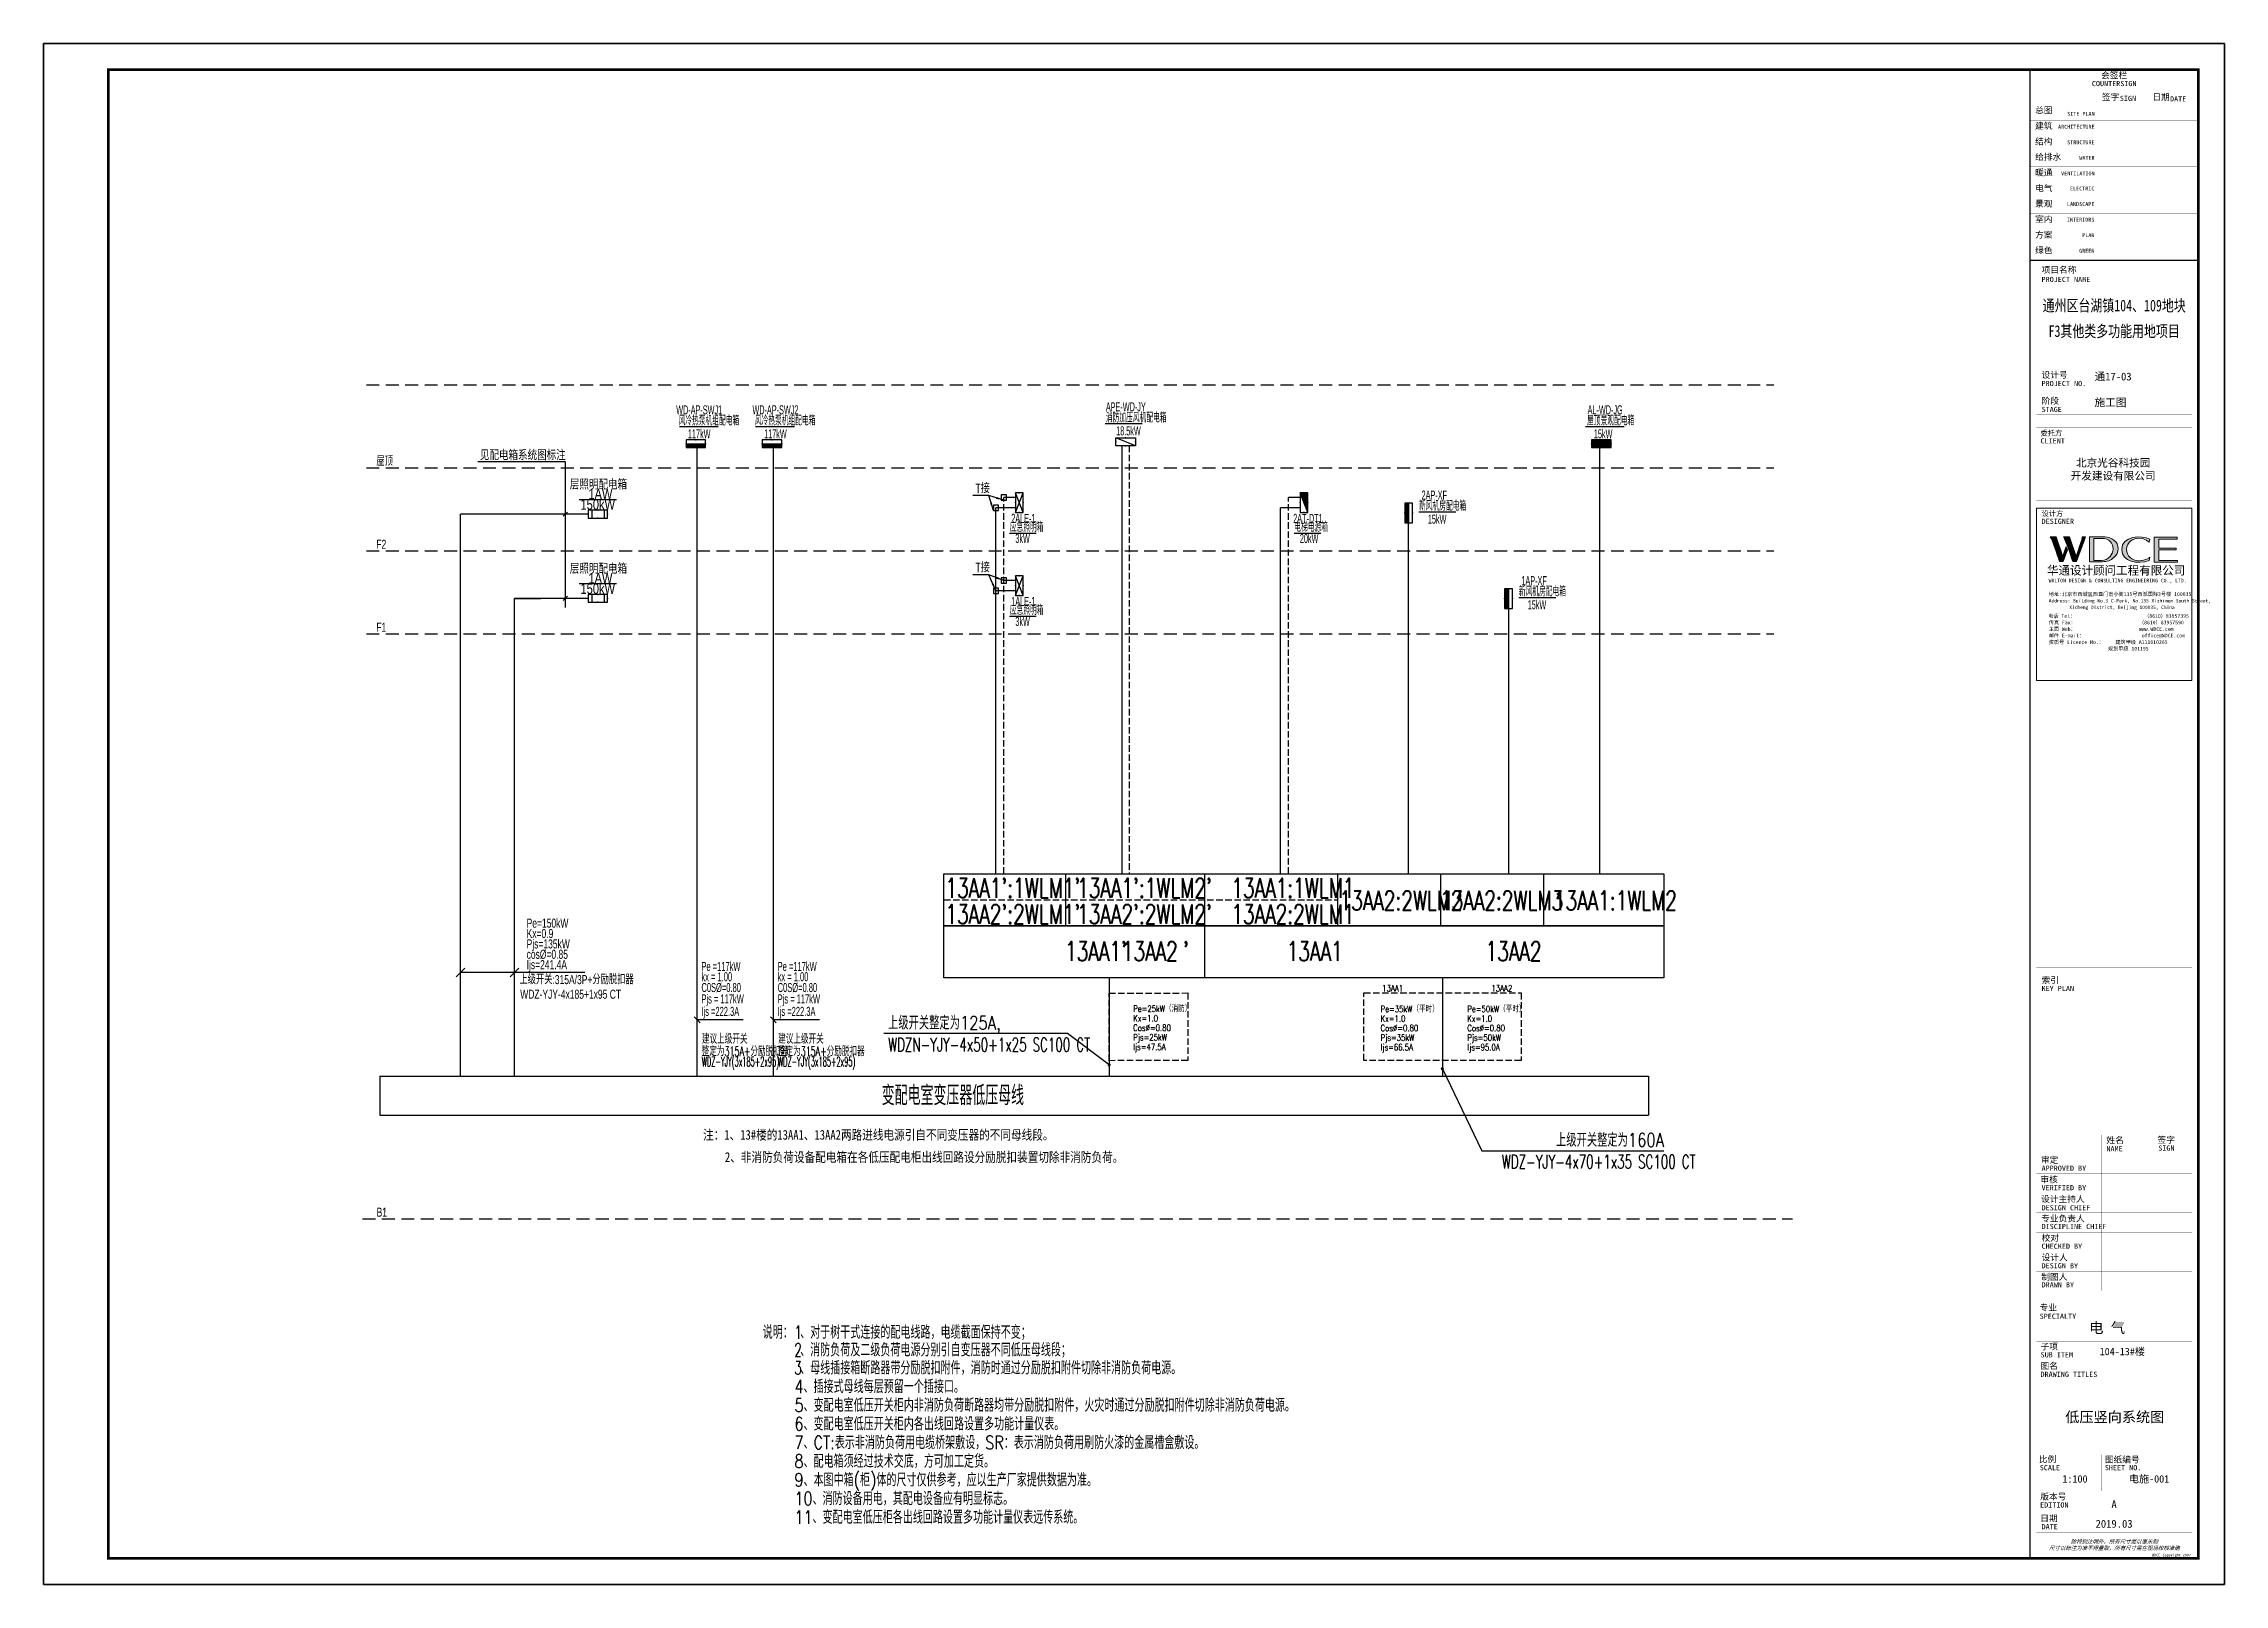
# Model space of a CAD drawing. Extents: x -179932 to 111184, y 127561 to 305761.
# Drawn here: x 27084 to 111184, y 246361 to 305761 of the extents above; entities that cross this region are included whole.
import ezdxf
from ezdxf.enums import TextEntityAlignment as Align

# ---------------------------------------------------------------- set-up
doc = ezdxf.new("R2010")
doc.units = 0
doc.header["$LTSCALE"] = 1000
doc.linetypes.add('20-HIDDEN', pattern=[0.75, 0.5, -0.25])
doc.linetypes.add('DASH', pattern=[0.35, 0.25, -0.1])
doc.layers.get('0').update_dxf_attribs({"linetype": 'CONTINUOUS'})
doc.layers.get('Defpoints').update_dxf_attribs({"linetype": 'CONTINUOUS'})
for name, color, linetype in [('DIM-箱柜', 3, 'CONTINUOUS'), ('EL-1', 4, 'DASH'), ('EL-SYSTEM', 4, 'CONTINUOUS'), ('EL-TEXT', 3, 'CONTINUOUS'), ('ELEC-text', 7, 'CONTINUOUS'), ('EQUIP', 3, 'CONTINUOUS'), ('EQUIP-箱柜', 3, 'CONTINUOUS'), ('SIG_TEXT', 7, 'CONTINUOUS'), ('TEL_LEAD', 3, 'CONTINUOUS'), ('TEL_TEXT', 3, 'CONTINUOUS'), ('TEL_TITLE', 7, 'CONTINUOUS'), ('WIRE-动力', 50, 'CONTINUOUS'), ('WIRE-照明', 1, 'CONTINUOUS'), ('内审意见修改', 2, 'CONTINUOUS'), ('字', 7, 'CONTINUOUS')]:
    doc.layers.add(name, color=color, linetype=linetype)
doc.layers.add('内审要求修改2.10', color=6, linetype='CONTINUOUS', plot=False)
doc.layers.get('内审要求修改2.10').off()
doc.styles.add('_COMPLEX', font='ros.shx', dxfattribs={"width": 0.6, "bigfont": 'jd.shx'})
doc.styles.add('_HZTXT', font='ROS', dxfattribs={"width": 0.8, "bigfont": 'JD'})
doc.styles.add('_TCH_LABEL', font='COMPLEX', dxfattribs={"bigfont": 'GBCBIG'})
doc.styles.add('_TEL_DIM', font='ROMANS2', dxfattribs={"width": 0.8, "height": 3.5, "bigfont": 'HZDF2'})
doc.styles.add('B', font='ros.shx', dxfattribs={"width": 0.8, "bigfont": 'jd.shx'})
doc.styles.add('EL-STANDARD', font='ROMANS2', dxfattribs={"width": 0.9, "bigfont": 'HZDF2'})
doc.styles.add('JD', font='ros.shx', dxfattribs={"width": 0.8, "height": 600, "bigfont": 'hztxt.shx'})
doc.styles.add('华文细黑', font='STXIHEI.TTF')
doc.styles.add('图签信息$0$hwxh', font='STXIHEI.TTF')
doc.styles.add('图签信息$0$华文细黑', font='STXIHEI.TTF', dxfattribs={"height": 10})
doc.styles.add('黑体', font='simhei.ttf', dxfattribs={"width": 0.8})

msp = doc.modelspace()

# ---------------------------------------------------------------- texts
at = {"ltscale": 100, "style": 'EL-STANDARD', "width": 0.7}
for s, p in [("13AA1':1WLM1'         ", (61861, 272831)), ("13AA1':1WLM2'         ", (66938, 272831)), ('13AA1:1WLM1         ', (72887, 272831)), ("13AA2':2WLM1'         ", (61861, 271825)), ("13AA2':2WLM2'         ", (66938, 271825)), ('13AA2:2WLM1         ', (72887, 271825)), ('13AA2:2WLM2', (77058, 272349)), ('13AA2:2WLM3', (80934, 272349)), ('13AA1:1WLM2', (85322, 272349)), ("13AA1'     '    ", (66474, 270395)), ('13AA2         ', (68663, 270395)), ('13AA1         ', (75019, 270395)), ('13AA2         ', (82691, 270395)), ('变配电室变压器低压母线', (59406, 264836))]:
    msp.add_text(s, height=750, dxfattribs=at).set_placement(p)
at = {"layer": 'EL-TEXT', "color": 0, "style": 'EL-STANDARD', "width": 0.6}
for p in [(52319, 267203, 0), (55259, 267203, 0)]:
    msp.add_text(' 建议上级开关', height=375, dxfattribs=at).set_placement(p)
at = {"layer": 'ELEC-text', "style": '_HZTXT', "width": 0.8}
msp.add_text('见配电箱系统图标注', height=400, dxfattribs=at).set_placement((43907, 289700))
for s, p in [('层照明配电箱', (48480, 288770)), ('1AW', (48557, 288397)), ('150kW', (48454, 287994)), ('层照明配电箱', (48480, 285523)), ('1AW', (48557, 285150)), ('150kW', (48454, 284747))]:
    msp.add_text(s, height=400, dxfattribs=at).set_placement(p, align=Align.MIDDLE_CENTER)
at = {"layer": 'SIG_TEXT', "style": '_TEL_DIM', "width": 0.8}
for s, p in [('13AA1', (78708, 269221)), ('13AA2', (82917, 269221)), ('Pe=25kW（消防）', (69103, 268431)), ('Kx=1.0', (69103, 268064)), ('Pe=35kW（平时）', (78643, 268419)), ('Kx=1.0', (78643, 268052)), ('Pe=50kW（平时）', (81988, 268419)), ('Kx=1.0', (81988, 268051)), ('Cos%%C=0.80', (69103, 267696)), ('Pjs=25kW', (69103, 267329)), ('Cos%%C=0.80', (78643, 267684)), ('Pjs=35kW', (78643, 267317)), ('Cos%%C=0.80', (81988, 267684)), ('Pjs=50kW', (81988, 267316)), ('Ijs=47.5A', (69103, 266961)), ('Ijs=66.5A', (78643, 266949)), ('Ijs=95.0A', (81988, 266949))]:
    msp.add_text(s, height=245, dxfattribs=at).set_placement(p)
at = {"layer": 'TEL_LEAD', "color": 7, "style": '_TEL_DIM'}
for s, height, width, p in [('T接', 347.2, 0.8, (63027, 288434)), ('T接', 347.2, 0.8, (63027, 285383)), ('上级开关整定为125A,', 520.87, 0.8, (59650, 267750)), ('WDZN-YJY-4x50+1x25 SC100 CT', 525, 0.64, (59650, 266910)), ('上级开关整定为160A', 520.87, 0.8, (85410, 263233)), ('WDZ-YJY-4x70+1x35 SC100 CT', 525, 0.64, (83316, 262393))]:
    msp.add_text(s, height=height, dxfattribs=dict(at, width=width)).set_placement(p)
at = {"layer": 'TEL_TEXT', "color": 7, "style": 'JD', "width": 0.55}
for s, p in [('APE-WD-JY', (68819, 291757)), ('WD-AP-SWJ1', (52366, 291643)), ('WD-AP-SWJ2', (55306, 291643)), ('AL-WD-JG', (87304, 291643)), ('2AP-XF', (80715, 288356)), ('2ALE-1', (64869, 287458)), ('2AT-DT1', (75842, 287458)), ('1AP-XF', (84564, 285055)), ('1ALE-1', (64869, 284258))]:
    msp.add_text(s, height=350, dxfattribs=at).set_placement(p, align=Align.MIDDLE_CENTER)
for s, p in [('风冷热泵机组配电箱', (51570, 291043)), ('风冷热泵机组配电箱', (54510, 291043)), ('消防加压风机配电箱', (68049, 291157)), ('18.5kW', (68446, 290656)), ('屋顶景观配电箱', (86608, 291043)), ('117kW', (51932, 290542)), ('117kW', (54871, 290542)), ('15kW', (86870, 290542)), ('新风机房配电箱', (80125, 287757)), ('15kW', (80467, 287256)), ('应急照明箱', (64343, 286939)), ('3kW', (64558, 286511)), ('电梯电源箱', (75317, 286939)), ('20kW', (75531, 286511)), ('新风机房配电箱', (83974, 284455)), ('15kW', (84317, 283954)), ('应急照明箱', (64343, 283739)), ('3kW', (64558, 283311))]:
    msp.add_text(s, height=350, dxfattribs=at).set_placement(p)
at = {"layer": 'TEL_TEXT', "linetype": 'Continuous', "style": 'B', "oblique": 0.7, "width": 0.7}
for s, p in [('屋顶', (39913, 289485)), ('F2', (39913, 286284)), ('F1', (39913, 283084)), ('B1', (39924, 260533))]:
    msp.add_text(s, height=350, dxfattribs=at).set_placement(p)
at = {"layer": 'TEL_TEXT', "ltscale": 2, "style": '_COMPLEX'}
for s, width, p in [('Pe=150kW', 0.7, (45711, 271678)), ('cos%%C=0.85', 0.7, (45711, 270478)), ('Kx=0.9', 0.7, (45711, 271278)), ('Pjs=135kW', 0.7, (45711, 270878)), ('Ijs=241.4A', 0.7, (45711, 270078)), ('kx = 1.00', 0.6, (52452, 269613)), ('Pe =117kW', 0.6, (52452, 270010)), ('kx = 1.00', 0.6, (55392, 269613)), ('Pe =117kW', 0.6, (55392, 270010)), ('上级开关:315A/3P+分励脱扣器', 0.7, (45433, 269501)), ('C0S%%C=0.80', 0.6, (52452, 269196)), ('Pjs = 117kW', 0.6, (52452, 268757)), ('C0S%%C=0.80', 0.6, (55392, 269196)), ('Pjs = 117kW', 0.6, (55392, 268757)), ('Ijs =222.3A', 0.6, (52452, 268276)), ('Ijs =222.3A', 0.6, (55392, 268276))]:
    msp.add_text(s, height=350, dxfattribs=dict(at, width=width)).set_placement(p)
at = {"layer": 'TEL_TEXT', "color": 2, "ltscale": 2, "style": '_COMPLEX', "width": 0.7}
msp.add_text('WDZ-YJY-4x185+1x95 CT', height=350, dxfattribs=at).set_placement((45465, 268938))
at = {"layer": 'TEL_TEXT'}
for s, height, style, width, p in [('注：1、13#楼的13AA1、13AA2两路进线电源引自不同变压器的不同母线段。', 375.53, '黑体', 0.8, (52514, 263505)), ('2、非消防负荷设备配电箱在各低压配电柜出线回路设分励脱扣装置切除非消防负荷。', 375.53, '黑体', 0.8, (53357, 262647)), ('说明：', 509, '_TEL_DIM', 0.8, (54815, 255828)), ('1', 513, '_TEL_DIM', 0.64, (56040, 255828)), ('、对于树干式连接的配电线路，电缆截面保持不变；', 508.96, '_TEL_DIM', 0.8, (56259, 255828)), ('2', 513, '_TEL_DIM', 0.64, (56040, 255147)), ('3', 513, '_TEL_DIM', 0.64, (56040, 254452)), ('、母线插接箱断路器带分励脱扣附件，消防时通过分励脱扣附件切除非消防负荷电源。', 508.96, '_TEL_DIM', 0.8, (56259, 254452)), ('4、插接式母线每层预留一个插接口。', 508.96, '_TEL_DIM', 0.8, (56040, 253733)), ('5、变配电室低压开关柜内非消防负荷断路器均带分励脱扣附件，火灾时通过分励脱扣附件切除非消防负荷电源。', 508.96, '_TEL_DIM', 0.8, (56040, 253014)), ('6、变配电室低压开关柜内各出线回路设置多功能计量仪表。', 508.96, '_TEL_DIM', 0.8, (56040, 252294)), ('7、CT:表示非消防负荷用电缆桥架敷设，SR：表示消防负荷用刷防火漆的金属槽盒敷设。', 508.96, '_TEL_DIM', 0.8, (56040, 251575)), ('8、配电箱须经过技术交底，方可加工定货。', 508.96, '_TEL_DIM', 0.8, (56040, 250855)), ('9、本图中箱(柜)体的尺寸仅供参考，应以生产厂家提供数据为准。', 508.96, '_TEL_DIM', 0.8, (56040, 250136)), ('10、消防设备用电，其配电设备应有明显标志。', 508.96, '_TEL_DIM', 0.8, (56040, 249416))]:
    msp.add_text(s, height=height, dxfattribs=dict(at, style=style, width=width)).set_placement(p)
at = {"layer": '内审意见修改', "color": 2, "style": 'EL-STANDARD'}
for s, width, p in [('整定为315A+分励脱扣器', 0.6, (52462, 266726, 0)), ('WDZ-YJY(3x185+2x95)', 0.5, (52470, 266329, 0)), ('整定为315A+分励脱扣器', 0.6, (55402, 266726, 0)), ('WDZ-YJY(3x185+2x95)', 0.5, (55410, 266329, 0))]:
    msp.add_text(s, height=375, dxfattribs=dict(at, width=width)).set_placement(p)
at = {"layer": '内审意见修改', "color": 6, "style": '_TEL_DIM', "width": 0.8}
msp.add_text('、消防负荷及二级负荷电源分别引自变压器不同低压母线段；', height=508.96, dxfattribs=at).set_placement((56259, 255147))
at = {"layer": '内审意见修改', "style": '华文细黑'}
msp.add_text('104-13#楼', height=285.4, dxfattribs=at).set_placement((106373, 255195))
at = {"layer": '内审意见修改', "style": '_TEL_DIM', "width": 0.8}
msp.add_text('11、变配电室低压柜各出线回路设置多功能计量仪表远传系统。', height=508.96, dxfattribs=at).set_placement((56040, 248697))
at = {"layer": '字', "style": '华文细黑'}
for s, height, p in [('电 气', 407.8, (105967, 256050)), ('1:100', 285.4, (104937, 250284)), ('电施-001', 285.4, (107502, 250284))]:
    msp.add_text(s, height=height, dxfattribs=at).set_placement(p)
at = {"layer": '字', "insert": (106958, 252791), "char_height": 400, "width": 78154.16, "attachment_point": 5, "style": '华文细黑'}
msp.add_mtext('低压竖向系统图', dxfattribs=at)

# ---------------------------------------------------------------- blocks, each defined once
blk = doc.blocks.new('SADF AGF AERG AER GER')
at = {"layer": 'DIM-箱柜'}
blk.add_lwpolyline([(-462150, -1228514), (-378050, -1228514), (-378050, -1287914), (-462150, -1287914)], close=True, dxfattribs=at)
blk = doc.blocks.new('A$C6873132B')
at = {"layer": 'DIM-箱柜'}
blk.add_blockref('SADF AGF AERG AER GER', (378050, 1287914), dxfattribs=at)
blk = doc.blocks.new('*X6')
at = {"color": 0}
for p, q in [((-250, 33), (-83, 200)), ((-250, 68), (-118, 200)), ((-250, 104), (-154, 200)), ((-250, 139), (-189, 200)), ((-250, 174), (-224, 200)), ((-247, 0), (-47, 200)), ((-212, 0), (-12, 200)), ((-177, 0), (23, 200)), ((-141, 0), (59, 200)), ((-106, 0), (94, 200)), ((-71, 0), (129, 200)), ((-35, 0), (165, 200)), ((0, 0), (200, 200)), ((35, 0), (235, 200)), ((71, 0), (250, 179)), ((106, 0), (250, 144)), ((141, 0), (250, 109)), ((177, 0), (250, 73)), ((212, 0), (250, 38)), ((247, 0), (250, 3))]:
    blk.add_line(p, q, dxfattribs=at)
blk = doc.blocks.new('$equip$00001421')
for p, q in [((0.75, 0.6), (-0.75, 0.6)), ((-0.75, 0.6), (-0.75, 0)), ((-0.75, 0), (0.75, 0)), ((0.75, 0), (0.75, 0.6))]:
    blk.add_line(p, q)
at = {"const_width": 0.6}
blk.add_lwpolyline([(-0.75, 0.3), (0.75, 0.3)], dxfattribs=at)
for p in [(-0.75, 0.3), (0, 0.6), (0, 0), (0.75, 0.3)]:
    blk.add_point(p)
at = {"xscale": 0.00300000000061118, "yscale": 0.00300000000061118, "zscale": 0.00300000000061118}
blk.add_blockref('*X6', (0, 0), dxfattribs=at)
at = {"style": '_TCH_LABEL', "flags": 9}
blk.add_attdef('A', (0, 0), '', height=0.00002, dxfattribs=at)
blk = doc.blocks.new('*X4')
at = {"color": 0}
for p, q in [((-250, 33), (-183, 100)), ((-250, 68), (-218, 100)), ((-247, 0), (-147, 100)), ((-212, 0), (-112, 100)), ((-177, 0), (-77, 100)), ((-141, 0), (-41, 100)), ((-106, 0), (-6, 100)), ((-71, 0), (29, 100)), ((-35, 0), (65, 100)), ((0, 0), (100, 100)), ((35, 0), (135, 100)), ((71, 0), (171, 100)), ((106, 0), (206, 100)), ((141, 0), (241, 100)), ((177, 0), (250, 73)), ((212, 0), (250, 38)), ((247, 0), (250, 3))]:
    blk.add_line(p, q, dxfattribs=at)
blk = doc.blocks.new('$equip$00001414')
for p, q in [((0.75, 0.6), (-0.75, 0.6)), ((-0.75, 0.6), (-0.75, 0)), ((-0.75, 0.3), (0.75, 0.3)), ((-0.75, 0), (0.75, 0)), ((0.75, 0), (0.75, 0.6))]:
    blk.add_line(p, q)
at = {"const_width": 0.3}
blk.add_lwpolyline([(-0.75, 0.15), (0.75, 0.15)], dxfattribs=at)
for p in [(-0.75, 0.3), (0, 0.6), (0, 0), (0.75, 0.3)]:
    blk.add_point(p)
at = {"xscale": 0.00300000000061118, "yscale": 0.00300000000061118, "zscale": 0.00300000000061118}
blk.add_blockref('*X4', (0, 0), dxfattribs=at)
at = {"style": '_TCH_LABEL', "flags": 9}
blk.add_attdef('A', (0, 0), '', height=0.00002, dxfattribs=at)
blk = doc.blocks.new('$equip$00001416')
for p, q in [((0.75, 0.6), (-0.75, 0.6)), ((-0.75, 0), (0.75, 0.6)), ((-0.75, 0.6), (-0.75, 0)), ((-0.75, 0), (0.75, 0)), ((0.75, 0), (0.75, 0.6))]:
    blk.add_line(p, q)
for p in [(-0.75, 0.3), (0, 0.6), (0, 0), (0.75, 0.3)]:
    blk.add_point(p)
at = {"style": '_TCH_LABEL', "flags": 9}
blk.add_attdef('A', (0, 0), '', height=0.00002, dxfattribs=at)
blk = doc.blocks.new('$equip$00001424')
for p, q in [((-0.75, 0), (0.75, 0.6)), ((-0.75, 0.6), (0.75, 0)), ((0.75, 0.6), (-0.75, 0.6)), ((-0.75, 0.6), (-0.75, 0)), ((-0.75, 0), (0.75, 0)), ((0.75, 0), (0.75, 0.6))]:
    blk.add_line(p, q)
for p in [(-0.75, 0.3), (0, 0.6), (0, 0), (0.75, 0.3)]:
    blk.add_point(p)
at = {"style": '_TCH_LABEL', "flags": 9}
blk.add_attdef('A', (0, 0), '', height=0.00002, dxfattribs=at)
blk = doc.blocks.new('$equip$00001428')
for p, q in [((0.75, 0.6), (-0.75, 0.6)), ((-0.75, 0.6), (-0.75, 0)), ((-0.75, 0), (0.75, 0)), ((-0.47, 0.6), (-0.47, 0)), ((0.47, 0.6), (0.47, 0)), ((0.75, 0), (0.75, 0.6))]:
    blk.add_line(p, q)
for p in [(-0.75, 0.3), (0, 0.6), (0, 0), (0.75, 0.3)]:
    blk.add_point(p)
at = {"style": '_TCH_LABEL', "flags": 9}
blk.add_attdef('A', (0, 0), '', height=0.00002, dxfattribs=at)
blk = doc.blocks.new('*X63')
at = {"color": 0}
for p, q in [((-247, 0), (-246, 2)), ((-212, 0), (-187, 25)), ((-177, 0), (-128, 49)), ((-141, 0), (-69, 72)), ((-106, 0), (-10, 96)), ((-71, 0), (49, 120)), ((-35, 0), (108, 143)), ((0, 0), (167, 167)), ((35, 0), (226, 190)), ((71, 0), (250, 179)), ((106, 0), (250, 144)), ((141, 0), (250, 109)), ((177, 0), (250, 73)), ((212, 0), (250, 38)), ((247, 0), (250, 3))]:
    blk.add_line(p, q, dxfattribs=at)
blk = doc.blocks.new('$equip$00001425')
for p, q in [((-0.75, 0), (0.75, 0.6)), ((0.75, 0.6), (-0.75, 0.6)), ((-0.75, 0.6), (-0.75, 0)), ((-0.75, 0), (0.75, 0)), ((0.75, 0), (0.75, 0.6))]:
    blk.add_line(p, q)
for p in [(-0.75, 0.3), (0, 0.6), (0, 0), (0.75, 0.3)]:
    blk.add_point(p)
blk.add_solid([(-0.75, 0), (0.75, 0), (0.75, 0.6)])
at = {"xscale": 0.00300000000061118, "yscale": 0.00300000000061118, "zscale": 0.00300000000061118}
blk.add_blockref('*X63', (0, 0), dxfattribs=at)
at = {"style": '_TCH_LABEL', "flags": 9}
blk.add_attdef('A', (0, 0), '', height=0.00002, dxfattribs=at)
blk = doc.blocks.new('图签信息$0$WDCE Copyright200X')
at = {"const_width": 0.016}
blk.add_lwpolyline([(-10.6, 1.26, 1), (-11.4, 1.26, 1)], format="xyb", close=True, dxfattribs=at)
at = {"style": '图签信息$0$华文细黑'}
for s, p in [('WDCE ', (-11.46, 0.5)), ('     Copyright ', (-3.51, 0.5))]:
    blk.add_text(s, height=1, dxfattribs=at).set_placement(p, align=Align.BOTTOM_RIGHT)
blk.add_text('c', height=0.6, dxfattribs=at).set_placement((-11.04, 1.35), align=Align.MIDDLE_CENTER)
blk.add_attdef('200X', text='', height=1, dxfattribs=at).set_placement((-0.45, 0.5), align=Align.BOTTOM_RIGHT)
blk = doc.blocks.new('图签信息$0$logo2')
h = blk.add_hatch(color=7)
h.paths.add_polyline_path([(19.02, -7.36), (15.84, -7.36), (15.84, -3.97), (18.97, -3.97), (18.97, -4.24), (16.46, -4.24), (16.46, -5.45), (18.81, -5.45), (18.81, -5.69), (16.47, -5.69), (16.47, -7.12), (19.02, -7.12)])
edge = h.paths.add_edge_path()
edge.add_spline(control_points=[(15.26, -4.21), (15.26, -4.21), (15.13, -4.65), (15.13, -4.65), (15.13, -4.65), (14.62, -4.1), (13.73, -4.1), (13.04, -4.1), (12.07, -4.54), (12.08, -5.62), (12.08, -6.49), (12.77, -7.16), (13.73, -7.17), (14.66, -7.17), (15.23, -6.68), (15.23, -6.68), (15.23, -6.68), (15.16, -7.11), (15.16, -7.11), (13.63, -7.7), (11.42, -7.29), (11.41, -5.64), (11.4, -3.72), (14.16, -3.66), (15.26, -4.21)], knot_values=[0, 0, 0, 0, 1, 1, 1, 2, 2, 2, 3, 3, 3, 4, 4, 4, 5, 5, 5, 6, 6, 6, 7, 7, 7, 8, 8, 8, 8], degree=3, periodic=0)
edge = h.paths.add_edge_path(flags=16)
edge.add_spline(control_points=[(10.23, -5.57), (10.23, -5.16), (10.12, -4.83), (9.9, -4.58), (9.63, -4.27), (9.23, -4.12), (8.69, -4.12), (8.69, -4.12), (7.64, -4.12), (7.64, -4.12), (7.64, -4.12), (7.64, -7.1), (7.64, -7.1), (7.64, -7.1), (8.66, -7.1), (8.66, -7.1), (9.13, -7.1), (9.52, -6.93), (9.82, -6.6), (10.09, -6.31), (10.23, -5.96), (10.23, -5.57)], knot_values=[0, 0, 0, 0, 1, 1, 1, 2, 2, 2, 3, 3, 3, 4, 4, 4, 5, 5, 5, 6, 6, 6, 7, 7, 7, 7], degree=3, periodic=0)
edge = h.paths.add_edge_path()
edge.add_spline(control_points=[(10.92, -5.51), (10.92, -5.96), (10.72, -6.37), (10.34, -6.72), (9.92, -7.1), (9.41, -7.29), (8.82, -7.29), (8.82, -7.29), (7.03, -7.29), (7.03, -7.29), (7.03, -7.29), (7.03, -3.92), (7.03, -3.92), (7.03, -3.92), (9.1, -3.92), (9.1, -3.92), (9.59, -3.92), (10.01, -4.06), (10.36, -4.34), (10.73, -4.64), (10.92, -5.03), (10.92, -5.51)], knot_values=[0, 0, 0, 0, 1, 1, 1, 2, 2, 2, 3, 3, 3, 4, 4, 4, 5, 5, 5, 6, 6, 6, 7, 7, 7, 7], degree=3, periodic=0)
at = {"lineweight": 0}
blk.add_lwpolyline([(19.02, -7.36), (15.84, -7.36), (15.84, -3.97), (18.97, -3.97), (18.97, -4.24), (16.46, -4.24), (16.46, -5.45), (18.81, -5.45), (18.81, -5.69), (16.47, -5.69), (16.47, -7.12), (19.02, -7.12), (19.02, -7.36)], dxfattribs=at)
for points, knots in [([(10.92, -5.51), (10.92, -5.96), (10.72, -6.37), (10.34, -6.72), (9.92, -7.1), (9.41, -7.29), (8.82, -7.29), (8.82, -7.29), (7.03, -7.29), (7.03, -7.29), (7.03, -7.29), (7.03, -3.92), (7.03, -3.92), (7.03, -3.92), (9.1, -3.92), (9.1, -3.92), (9.59, -3.92), (10.01, -4.06), (10.36, -4.34), (10.73, -4.64), (10.92, -5.03), (10.92, -5.51)], [0, 0, 0, 0, 1, 1, 1, 2, 2, 2, 3, 3, 3, 4, 4, 4, 5, 5, 5, 6, 6, 6, 7, 7, 7, 7]), ([(10.23, -5.57), (10.23, -5.16), (10.12, -4.83), (9.9, -4.58), (9.63, -4.27), (9.23, -4.12), (8.69, -4.12), (8.69, -4.12), (7.64, -4.12), (7.64, -4.12), (7.64, -4.12), (7.64, -7.1), (7.64, -7.1), (7.64, -7.1), (8.66, -7.1), (8.66, -7.1), (9.13, -7.1), (9.52, -6.93), (9.82, -6.6), (10.09, -6.31), (10.23, -5.96), (10.23, -5.57)], [0, 0, 0, 0, 1, 1, 1, 2, 2, 2, 3, 3, 3, 4, 4, 4, 5, 5, 5, 6, 6, 6, 7, 7, 7, 7]), ([(15.26, -4.21), (15.26, -4.21), (15.13, -4.65), (15.13, -4.65), (15.13, -4.65), (14.62, -4.1), (13.73, -4.1), (13.04, -4.1), (12.07, -4.54), (12.08, -5.62), (12.08, -6.49), (12.77, -7.16), (13.73, -7.17), (14.66, -7.17), (15.23, -6.68), (15.23, -6.68), (15.23, -6.68), (15.16, -7.11), (15.16, -7.11), (13.63, -7.7), (11.42, -7.29), (11.41, -5.64), (11.4, -3.72), (14.16, -3.66), (15.26, -4.21)], [0, 0, 0, 0, 1, 1, 1, 2, 2, 2, 3, 3, 3, 4, 4, 4, 5, 5, 5, 6, 6, 6, 7, 7, 7, 8, 8, 8, 8])]:
    blk.add_open_spline(points, degree=3, knots=knots, dxfattribs=at)
blk = doc.blocks.new('图签信息$0$logo1')
h = blk.add_hatch(color=8)
edge = h.paths.add_edge_path()
edge.add_spline(control_points=[(3.86, -5.21), (3.63, -5.88), (3.39, -6.56), (3.39, -6.56), (3.39, -6.56), (2.5, -3.91), (2.5, -3.91), (2.5, -3.91), (1.8, -3.91), (1.69, -3.91), (2.02, -4.39), (2.95, -7.27), (2.95, -7.27), (2.95, -7.27), (3.44, -7.27), (3.44, -7.27), (3.44, -7.27), (4.03, -5.66), (4.03, -5.66), (4.03, -5.66), (3.86, -5.21), (3.86, -5.21)], knot_values=[0, 0, 0, 0, 1, 1, 1, 2, 2, 2, 3, 3, 3, 4, 4, 4, 5, 5, 5, 6, 6, 6, 7, 7, 7, 7], degree=3, periodic=0)
h = blk.add_hatch(color=7)
edge = h.paths.add_edge_path()
edge.add_spline(control_points=[(6.04, -3.91), (6.09, -4.1), (5.2, -6.56), (5.2, -6.56), (5.2, -6.56), (4.3, -3.91), (4.3, -3.91), (4.3, -3.91), (3.6, -3.91), (3.49, -3.91), (3.82, -4.39), (4.75, -7.27), (4.75, -7.27), (4.75, -7.27), (5.24, -7.27), (5.24, -7.27), (5.24, -7.27), (6.33, -4.3), (6.33, -4.3), (6.33, -4.3), (6.48, -3.91), (6.48, -3.91), (6.48, -3.91), (6.21, -3.91), (6.04, -3.91)], knot_values=[0, 0, 0, 0, 1, 1, 1, 2, 2, 2, 3, 3, 3, 4, 4, 4, 5, 5, 5, 6, 6, 6, 7, 7, 7, 8, 8, 8, 8], degree=3, periodic=0)
at = {"color": 8, "lineweight": 0}
blk.add_open_spline([(3.86, -5.21), (3.63, -5.88), (3.39, -6.56), (3.39, -6.56), (3.39, -6.56), (2.5, -3.91), (2.5, -3.91), (2.5, -3.91), (1.8, -3.91), (1.69, -3.91), (2.02, -4.39), (2.95, -7.27), (2.95, -7.27), (2.95, -7.27), (3.44, -7.27), (3.44, -7.27), (3.44, -7.27), (4.03, -5.66), (4.03, -5.66), (4.03, -5.66), (3.86, -5.21), (3.86, -5.21)], degree=3, knots=[0, 0, 0, 0, 1, 1, 1, 2, 2, 2, 3, 3, 3, 4, 4, 4, 5, 5, 5, 6, 6, 6, 7, 7, 7, 7], dxfattribs=at)
at = {"lineweight": 0}
blk.add_open_spline([(6.04, -3.91), (6.09, -4.1), (5.2, -6.56), (5.2, -6.56), (5.2, -6.56), (4.3, -3.91), (4.3, -3.91), (4.3, -3.91), (3.6, -3.91), (3.49, -3.91), (3.82, -4.39), (4.75, -7.27), (4.75, -7.27), (4.75, -7.27), (5.24, -7.27), (5.24, -7.27), (5.24, -7.27), (6.33, -4.3), (6.33, -4.3), (6.33, -4.3), (6.48, -3.91), (6.48, -3.91), (6.48, -3.91), (6.21, -3.91), (6.04, -3.91)], degree=3, knots=[0, 0, 0, 0, 1, 1, 1, 2, 2, 2, 3, 3, 3, 4, 4, 4, 5, 5, 5, 6, 6, 6, 7, 7, 7, 8, 8, 8, 8], dxfattribs=at)
blk.add_blockref('图签信息$0$logo2', (0, 0))
blk = doc.blocks.new('图签信息$0$时间-logo')
at = {"layer": 'Defpoints', "lineweight": 0}
blk.add_lwpolyline([(0, -23.46), (-21.17, -23.46), (-21.17, 0), (0, 0), (0, -23.46)], dxfattribs=at)
blk.add_blockref('图签信息$0$logo1', (-20.97, 0))
at = {"style": '图签信息$0$hwxh'}
for s, height, p in [('华通设计顾问工程有限公司 ', 1.15, (-19.73, -9.05)), ('WALTON DESIGN & CONSULTING ENGINEERING CO., LTD.', 0.5, (-19.5, -10.1)), ('地址:北京市西城区西直门南小街135号西派国际3号楼 100035', 0.5, (-19.48, -11.94)), ('电话 Tel：                        （8610）83957395 ', 0.5, (-19.56, -14.91)), ('Address: Building No.3 C-Park, No.135 Xizhimen South Street, ', 0.47, (-19.48, -12.83)), ('Xicheng District, Beijing 100035, China ', 0.47, (-16.69, -13.72)), ('传真 Fax：                      （8610）83957590 ', 0.5, (-19.48, -15.8)), ('主页 Web：                      www.WDCE.com ', 0.5, (-19.48, -16.69)), ('邮件 E-mail：                    office@WDCE.com ', 0.5, (-19.48, -17.58)), ('资质号 Licence No.：    建筑甲级 A111010265 ', 0.5, (-19.48, -18.47)), ('   规划甲级 101195', 0.5, (-12.6, -19.36))]:
    blk.add_text(s, height=height, dxfattribs=at).set_placement(p)
blk = doc.blocks.new('图签信息')
at = {"const_width": 0.5}
for points in [[(-65, 574), (-65, 500.5), (0, 500.5), (0, 574)], [(-65, 0), (0, 0), (0, 500.5), (-65, 500.5)]]:
    blk.add_lwpolyline(points, close=True, dxfattribs=at)
at = {"const_width": 0.05}
for points in [[(-65, 566.5), (0, 566.5)], [(-39.14, 566.5), (-39.14, 500.5)], [(-19.1, 566.5), (-19.1, 500.5)], [(-65, 560.5), (0, 560.5)], [(-65, 554.5), (0, 554.5)], [(-65, 548.5), (0, 548.5)], [(-65, 542.5), (0, 542.5)], [(-65, 536.5), (0, 536.5)], [(-65, 530.5), (0, 530.5)], [(-65, 524.5), (0, 524.5)], [(-65, 518.5), (0, 518.5)], [(-65, 512.5), (0, 512.5)], [(-65, 512.5), (0, 512.5)], [(-65, 506.5), (0, 506.5)], [(-65, 500.5), (0, 500.5)], [(-62.5, 450.87), (-2.5, 450.87)], [(-62.5, 440.87), (-2.5, 440.87)], [(-2.5, 407.85), (-2.5, 436.12), (-62.5, 436.12), (-62.5, 407.85)], [(-62.5, 407.85), (-2.5, 407.85)], [(-62.5, 404.92), (-62.5, 227.83)], [(-62.5, 404.92), (-2.5, 404.92)], [(-62.5, 227.83), (-2.5, 227.83), (-2.5, 404.92)], [(-57.5, 338.36), (-7.5, 338.36)], [(-57.5, 288.83), (-7.5, 288.83)], [(-62.5, 227.83), (-2.5, 227.83)], [(-57.5, 234.85), (-7.5, 234.85)], [(-62.5, 217.74), (-2.5, 217.74)], [(-62.5, 103.26), (-2.5, 103.26), (-2.5, 163.26), (-62.5, 163.26), (-62.5, 103.26)], [(-37.5, 163.26), (-37.5, 103.26)], [(-20, 163.26), (-20, 103.26)], [(-62.5, 155.76), (-2.5, 155.76)], [(-62.5, 148.26), (-2.5, 148.26)], [(-62.5, 140.76), (-2.5, 140.76)], [(-62.5, 133.26), (-2.5, 133.26)], [(-62.5, 125.76), (-2.5, 125.76)], [(-62.5, 118.26), (-2.5, 118.26)], [(-62.5, 110.76), (-2.5, 110.76)], [(-62.5, 98.5), (-2.5, 98.5), (-2.5, 10), (-62.5, 10), (-62.5, 98.5)], [(-62.5, 83.5), (-2.5, 83.5)], [(-62.5, 76), (-2.5, 76)], [(-62.5, 40), (-2.5, 40)], [(-37.5, 40), (-37.5, 26)], [(-62.5, 26), (-2.5, 26)], [(-62.5, 18), (-2.5, 18)]]:
    blk.add_lwpolyline(points, dxfattribs=at)
at = {"ltscale": 0.001, "xscale": 2.834689937531525, "yscale": 2.834689937531525, "zscale": 2.834689937531525}
blk.add_blockref('图签信息$0$时间-logo', (-2.5, 404.92), dxfattribs=at)
blk.add_blockref('图签信息$0$WDCE Copyright200X', (-2.5, 0)).add_auto_attribs({'200X': '2007'})
at = {"style": '图签信息$0$华文细黑'}
for s, height, p in [('会签栏', 2.4, (-32.5, 573)), ('COUNTERSIGN', 2, (-32.5, 569.6))]:
    blk.add_text(s, height=height, dxfattribs=at).set_placement(p, align=Align.TOP_CENTER)
for s, height, p in [('签字', 2.4, (-37.22, 564.63)), ('SIGN', 2, (-30.32, 563.88)), ('日期', 2.4, (-17.79, 564.58)), ('DATE', 2, (-10.96, 563.7)), ('总图', 2.4, (-63, 559.5)), ('结构', 2.4, (-63, 547.5)), ('建筑', 2.4, (-63, 553.5)), ('给排水', 2.4, (-63, 541.5)), ('暖通', 2.4, (-63, 535.5)), ('电气', 2.4, (-63, 529.5)), ('景观', 2.4, (-63, 523.5)), ('室内', 2.4, (-63, 517.5)), ('绿色', 2.4, (-63, 505.5)), ('方案', 2.4, (-63, 511.5)), ('项目名称', 2.4, (-60.5, 498)), ('PROJECT NAME', 2, (-60.5, 494.08)), ('设计号', 2.4, (-60.54, 457.48)), ('PROJECT NO.', 2, (-60.5, 453.97)), ('阶段', 2.4, (-60.5, 447.47)), ('STAGE', 2, (-60.5, 443.97)), ('委托方', 2, (-60.9, 434.86)), ('CLIENT', 2, (-60.9, 431.86)), ('设计方', 2, (-60.5, 403.83)), ('DESIGNER', 2, (-60.5, 400.83)), ('KEY PLAN', 2, (-60.5, 220.74)), ('索引', 2.4, (-60.5, 224.14)), ('姓名', 2.4, (-35.5, 162.47)), ('签字', 2.4, (-15.81, 162.57)), ('审定', 2.4, (-60.73, 154.81)), ('APPROVED BY', 2, (-60.5, 151.44)), ('NAME', 2, (-35.5, 158.96)), ('SIGN', 2, (-15.5, 159.2)), ('审核', 2.4, (-60.95, 147.29)), ('VERIFIED BY', 2, (-60.5, 143.91)), ('设计主持人', 2.4, (-60.68, 139.76)), ('DESIGN CHIEF', 2, (-60.5, 136.19)), ('专业负责人', 2.4, (-60.67, 132.26)), ('DISCIPLINE CHIEF', 2, (-60.5, 128.98)), ('校对', 2.4, (-60.5, 124.76)), ('CHECKED BY', 2, (-60.5, 121.37)), ('制图人', 2.4, (-60.61, 109.76)), ('设计人', 2.4, (-60.5, 117.26)), ('DESIGN BY', 2, (-60.5, 113.83)), ('DRAWN BY', 2, (-60.5, 106.5)), ('SPECIALTY', 2, (-61.23, 94.38)), ('专业', 2.4, (-61.23, 97.93)), ('SUB ITEM', 2, (-60.88, 79.5)), ('子项', 2.4, (-60.88, 82.92)), ('图名', 2.4, (-60.91, 75.41)), ('DRAWING TITLES', 2, (-60.91, 72)), ('比例', 2.4, (-61.56, 39.42)), ('SCALE', 2, (-61.19, 36)), ('SHEET NO.', 2, (-36.1, 36)), ('图纸编号', 2.4, (-36.1, 39.32)), ('版本号', 2.4, (-61, 25.03)), ('EDITION', 2, (-61.06, 21.61)), ('日期', 2.4, (-61, 16.68)), ('DATE', 2, (-60.5, 13.26))]:
    blk.add_text(s, height=height, dxfattribs=at).set_placement(p, align=Align.TOP_LEFT)
for s, p in [('SITE PLAN', (-40.06, 557.7)), ('ARCHITECTURE', (-40.06, 552.7)), ('STRUCTURE', (-40.06, 546.7)), ('WATER', (-40.06, 540.7)), ('VENTILATION', (-40.06, 534.7)), ('LANDSCAPE', (-40.14, 522.89)), ('ELECTRIC', (-40.14, 528.89)), ('INTERIORS', (-40.14, 516.89)), ('GREEN', (-40.14, 504.89)), ('PLAN', (-40.14, 510.89))]:
    blk.add_text(s, height=1.5, dxfattribs=at).set_placement(p, align=Align.TOP_RIGHT)
at = {"color": 4, "style": '图签信息$0$华文细黑', "width": 0.75}
for s, p in [('通州区台湖镇104、109地块', (-32.5, 480.78)), ('F3其他类多功能用地项目', (-32.5, 470.91))]:
    blk.add_text(s, height=4.5, dxfattribs=at).set_placement(p, align=Align.CENTER)
at = {"color": 4, "style": '图签信息$0$华文细黑'}
for s, p in [('A', (-32.53, 19.4)), ('2019.03', (-32.53, 11.84))]:
    blk.add_text(s, height=3, dxfattribs=at).set_placement(p, align=Align.CENTER)
at = {"style": '图签信息$0$华文细黑', "oblique": 20}
for s, p in [('尺寸以标注为准不得量取，所有尺寸需在现场校核准确', (-32.5, 4)), ('除特别注明外，所有尺寸是以毫米制', (-32.5, 6.5))]:
    blk.add_text(s, height=1.5, dxfattribs=at).set_placement(p, align=Align.MIDDLE_CENTER)
at = {"color": 4, "ltscale": 0.001, "char_height": 3, "width": 58.4895, "style": '图签信息$0$华文细黑'}
for s, insert, attachment_point in [('通17-03', (-40.06, 455.51), 4), ('施工图', (-40.06, 445.51), 4), ('北京光谷科技园\\P开发建设有限公司', (-32.9, 419.71), 5)]:
    blk.add_mtext(s, dxfattribs=dict(at, insert=insert, attachment_point=attachment_point))
blk = doc.blocks.new('图签-A1')
at = {"color": 2}
blk.add_blockref('图签信息', (0, 0), dxfattribs=at)

# ---------------------------------------------------------------- linework, layer by layer
at = {"color": 8, "linetype": '20-HIDDEN'}
for p, q in [((39530, 292611), (93815, 292611)), ((39530, 289411), (93815, 289411)), ((39530, 286210), (93815, 286210)), ((39530, 283010), (93815, 283010)), ((39380, 260459), (94524, 260459))]:
    msp.add_line(p, q, dxfattribs=at)
at = {"color": 0}
for p, q in [((47206, 289641), (43825, 289641)), ((47206, 284020), (47206, 289641)), ((47124, 287539), (47288, 287703)), ((47124, 284292), (47288, 284456)), ((42993, 269784), (43322, 270112)), ((45082, 269784), (45410, 270112))]:
    msp.add_line(p, q, dxfattribs=at)
at = {"ltscale": 100}
for p, q in [((66493, 273758), (66493, 271753)), ((71850, 273758), (71850, 269748)), ((76980, 273758), (76980, 271753)), ((80950, 273758), (80950, 271753)), ((84920, 273758), (84920, 271753)), ((68173, 269748), (68173, 265953)), ((81026, 269748), (81026, 265953)), ((40052, 265953), (88972, 265953)), ((40052, 265953), (40052, 264453)), ((88972, 265953), (88972, 264453)), ((40052, 264453), (88972, 264453))]:
    msp.add_line(p, q, dxfattribs=at)
for points in [[(61804, 273758), (89566, 273758), (89566, 271753), (61804, 271753)], [(61804, 271753), (89571, 271753), (89571, 269748), (61804, 269748)]]:
    msp.add_lwpolyline(points, close=True, dxfattribs=at)
at = {"layer": 'EL-1'}
msp.add_line((61804, 272755), (76980, 272755), dxfattribs=at)
msp.add_lwpolyline([(68173, 269149), (71207, 269160), (71207, 266563), (68173, 266551)], close=True, dxfattribs=at)
at = {"layer": 'EL-1', "elevation": 0}
msp.add_lwpolyline([(78001, 269160), (84061, 269160), (84061, 266563), (78001, 266563)], close=True, dxfattribs=at)
at = {"layer": 'EL-SYSTEM'}
for p, q in [((52286, 265953), (52286, 290185)), ((55226, 265953), (55226, 290185)), ((68669, 290259), (68669, 273758)), ((87104, 273758), (87105, 290185)), ((63810, 273758), (63810, 287865)), ((64562, 287865), (63810, 287865)), ((64562, 288265), (64112, 288265)), ((75536, 287861), (74783, 287861)), ((74783, 273758), (74783, 287861)), ((75536, 288261), (75086, 288261)), ((79726, 273758), (79726, 287666)), ((64562, 284664), (63810, 284664)), ((64562, 285064), (64112, 285064)), ((83576, 283989), (83576, 273758))]:
    msp.add_line(p, q, dxfattribs=at)
at = {"layer": 'EL-TEXT', "color": 0}
for p, q in [((52400, 268005), (52172, 268247)), ((54062, 268126), (52286, 268126)), ((55340, 268005), (55112, 268247)), ((57002, 268126), (55226, 268126))]:
    msp.add_line(p, q, dxfattribs=at)
at = {"layer": 'ELEC-text'}
for p, q in [((47740, 288192), (49178, 288192)), ((47740, 284945), (49178, 284945))]:
    msp.add_line(p, q, dxfattribs=at)
at = {"layer": 'ELEC-text', "elevation": 0}
msp.add_lwpolyline([(47958, 269948), (43158, 269948)], dxfattribs=at)
at = {"layer": 'EQUIP', "elevation": 0}
for points in [[(63710, 287765), (63910, 287765), (63910, 287965), (63710, 287965)], [(64012, 288165), (64212, 288165), (64212, 288365), (64012, 288365)], [(64012, 284964), (64212, 284964), (64212, 285164), (64012, 285164)], [(63710, 284564), (63910, 284564), (63910, 284764), (63710, 284764)]]:
    msp.add_lwpolyline(points, close=True, dxfattribs=at)
at = {"layer": 'TEL_LEAD'}
for p, q in [((63530, 288334), (62922, 288334)), ((63710, 287765), (63530, 288334)), ((63710, 287765), (63530, 288334)), ((64112, 288165), (63530, 288334)), ((63530, 285283), (62922, 285283)), ((63810, 284664), (63530, 285283)), ((63810, 284664), (63530, 285283)), ((64112, 285064), (63530, 285283)), ((66570, 267593), (59493, 267593)), ((68173, 266392), (66570, 267593)), ((81026, 266240), (82551, 263075)), ((82551, 263075), (89568, 263075))]:
    msp.add_line(p, q, dxfattribs=at)
for points in [[(63710, 287765, 0, 80, 0), (63619, 288051, 0, 0, 0)], [(63710, 287765, 0, 80, 0), (63619, 288051, 0, 0, 0)], [(64112, 288165, 0, 80, 0), (63824, 288249, 0, 0, 0)], [(64112, 285064, 0, 80, 0), (63831, 285170, 0, 0, 0)], [(63810, 284664, 0, 80, 0), (63686, 284938, 0, 0, 0)], [(63810, 284664, 0, 80, 0), (63686, 284938, 0, 0, 0)]]:
    msp.add_lwpolyline(points, format="xyseb", dxfattribs=at)
at = {"layer": 'TEL_LEAD', "const_width": 60}
for points in [[(68197, 266374, 1), (68149, 266410, 1)], [(81013, 266267, 1), (81039, 266213, 1)]]:
    msp.add_lwpolyline(points, format="xyb", close=True, dxfattribs=at)
at = {"layer": 'TEL_TEXT', "color": 7}
for p, q in [((53096, 290993), (51602, 290993)), ((56036, 290993), (54541, 290993)), ((69444, 291107), (68024, 291107)), ((88034, 290993), (86540, 290993)), ((80121, 287707), (81548, 287707)), ((64333, 286889), (65366, 286889)), ((75307, 286889), (76340, 286889)), ((83970, 284405), (85398, 284405)), ((64333, 283689), (65366, 283689))]:
    msp.add_line(p, q, dxfattribs=at)
at = {"layer": 'TEL_TITLE'}
msp.add_lwpolyline([(27084, 246361), (111184, 246361), (111184, 305761), (27084, 305761)], close=True, dxfattribs=at)
at = {"layer": 'TEL_TITLE', "const_width": 100}
msp.add_lwpolyline([(29584, 247361), (110184, 247361), (110184, 304761), (29584, 304761)], close=True, dxfattribs=at)
at = {"layer": 'WIRE-动力'}
for p, q in [((48086, 287621), (43158, 287621)), ((43158, 271393), (43158, 287621)), ((48086, 284374), (45246, 284374)), ((45246, 271393), (45246, 284374)), ((45246, 284374), (46263, 284374)), ((43158, 265953), (43158, 271393)), ((45246, 265953), (45246, 271393))]:
    msp.add_line(p, q, dxfattribs=at)
at = {"layer": 'WIRE-照明', "linetype": 'DASH'}
for p, q in [((68952, 290259), (68952, 273758)), ((64112, 273758), (64112, 288265)), ((75086, 273758), (75086, 288261))]:
    msp.add_line(p, q, dxfattribs=at)

# ---------------------------------------------------------------- block references
at = {"linetype": 'ByBlock', "xscale": 100, "yscale": 100, "zscale": 100}
msp.add_blockref('图签-A1', (110184, 247361), dxfattribs=at)
at = {"layer": 'DIM-箱柜'}
msp.add_blockref('SADF AGF AERG AER GER', (489234, 1534275), dxfattribs=at)
at = {"layer": 'EQUIP-箱柜', "yscale": 500}
for name, p, xscale, zscale in [('$equip$00001414', (52233, 290185), 500, 500), ('$equip$00001414', (55173, 290185), 500, 500), ('$equip$00001416', (68811, 290259), -500, 650), ('$equip$00001421', (87158, 290185), 500, 500), ('$equip$00001428', (48461, 287471), 500, 500), ('$equip$00001428', (48461, 284224), 500, 500)]:
    msp.add_blockref(name, p, dxfattribs=dict(at, xscale=xscale, zscale=zscale))
at = {"layer": 'EQUIP-箱柜', "ltscale": 100, "xscale": 500, "yscale": 500, "zscale": 500, "rotation": 90}
for p in [(64862, 288065), (64862, 284865)]:
    msp.add_blockref('$equip$00001424', p, dxfattribs=at)
at = {"layer": 'EQUIP-箱柜', "xscale": 500, "yscale": 500}
for name, p, zscale, rotation in [('$equip$00001425', (75836, 288065), 500, 90), ('$equip$00001414', (79576, 287666), 650, 270), ('$equip$00001414', (83426, 284364), 650, 270)]:
    msp.add_blockref(name, p, dxfattribs=dict(at, zscale=zscale, rotation=rotation))
at = {"layer": '内审要求修改2.10'}
msp.add_blockref('A$C6873132B', (111184, 246361), dxfattribs=at)

msp.set_redraw_order([(e.dxf.handle, doc.entitydb.next_handle()) for e in msp.query("TEXT MTEXT ATTDEF DIMENSION ARC_DIMENSION")])  # texts and dimensions are drawn at this point

doc.saveas('drawing.dxf')
